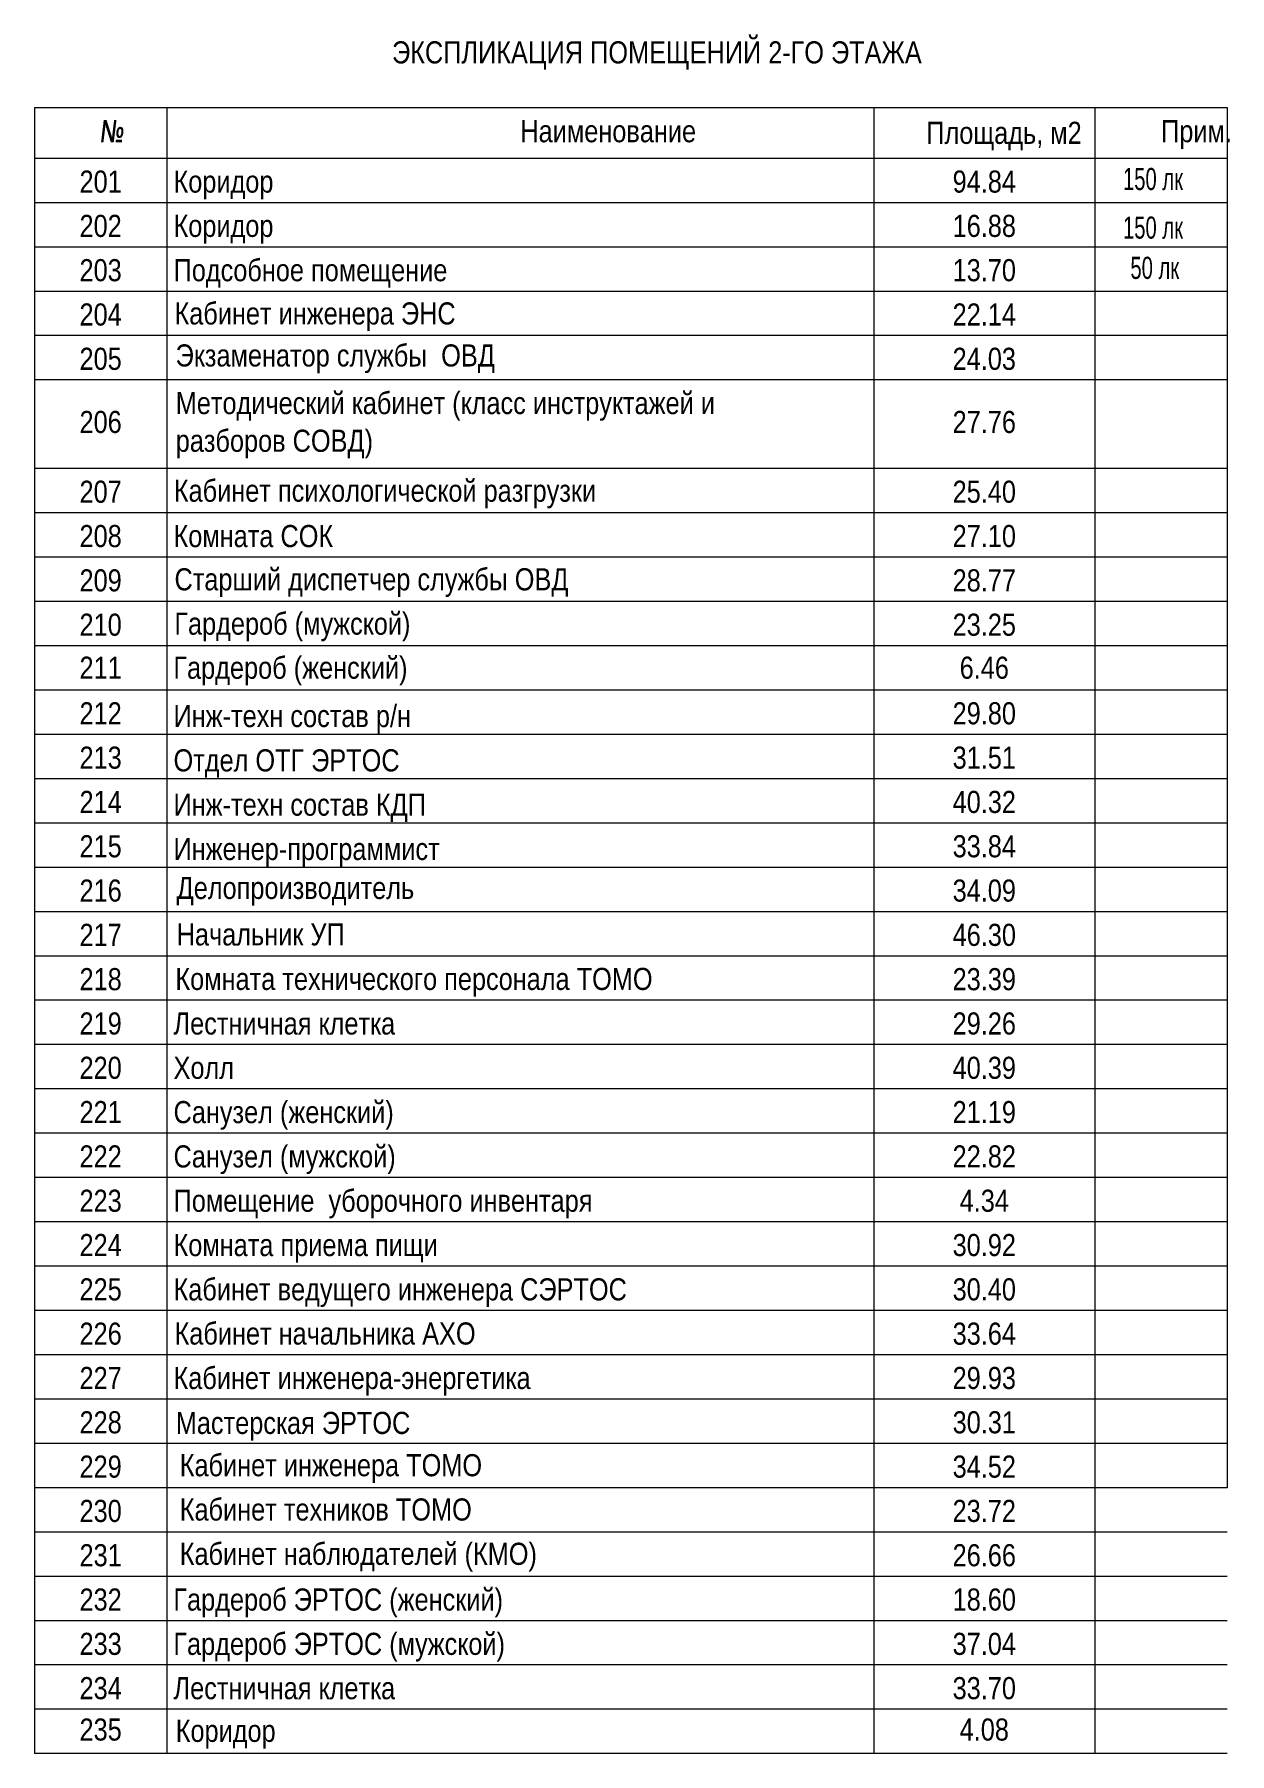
# Model space of a CAD drawing. Header units: metres. Extents: x 19799 to 227756, y -64119 to 286334.
# Drawn here: x 104207 to 117733, y -53824 to -34380 of the extents above; entities that cross this region are included whole.
import ezdxf

# ---------------------------------------------------------------- set-up
doc = ezdxf.new("R2010")
doc.units = ezdxf.units.M
for name, color, linetype, lineweight in [('A-DETL-THIN', 7, 'Continuous', 5), ('G-ANNO-SCHD', 7, 'Continuous', 9), ('nadpisi', 84, 'Continuous', 13)]:
    doc.layers.add(name, color=color, linetype=linetype, lineweight=lineweight)
doc.styles.add('Arial', font='ARIALN.TTF', dxfattribs={"width": 0.8, "height": 2.5})
doc.styles.add('GOST Common_I_6', font='ARIALN.TTF', dxfattribs={"height": 2.5})

msp = doc.modelspace()

# ---------------------------------------------------------------- texts
at = {"layer": 'G-ANNO-SCHD', "char_height": 250, "line_spacing_factor": 1.022761, "style": 'GOST Common_I_6'}
for s, insert, width, attachment_point in [('ЭКСПЛИКАЦИЯ ПОМЕЩЕНИЙ 2-ГО ЭТАЖА', (108254.2239, -34458.7189), 7358.240523, 1), ('\\fArial Narrow|b1|i1|c204|p34|;\\W.8;№', (104956.5001, -35350.3476), 7358.240523, 1), ('Наименование', (109706.5001, -35350.3476), 7358.240523, 1), ('Площадь, м2', (114299.7948, -35368.8352), 7358.240523, 1), ('Прим.', (116956.5001, -35350.3476), 7358.240523, 1), ('201', (104956.5001, -35920.0136), 464.629547, 2), ('Коридор', (105781.5001, -35920.0136), 1227.949517, 1), ('94.84', (114956.5001, -35920.0136), 808.576095, 2), ('202', (104956.5001, -36421.164), 515.919822, 2), ('Коридор', (105781.5001, -36421.164), 1227.949517, 1), ('16.88', (114956.5001, -36421.164), 709.012621, 2), ('203', (104956.5001, -36922.3145), 515.919822, 2), ('Подсобное помещение', (105781.5001, -36922.3145), 5090.429202, 1), ('13.70', (114956.5001, -36922.3145), 709.012621, 2), ('204', (104956.5001, -37423.4649), 540.056422, 2), ('Кабинет инженера ЭНС', (105792.4437, -37411.5292), 5113.345813, 1), ('22.14', (114956.5001, -37423.4649), 733.14922, 2), ('Экзаменатор службы  ОВД', (105804.9881, -37886.6214), 5113.345813, 1), ('205', (104956.5001, -37924.6153), 515.919822, 2), ('24.03', (114956.5001, -37924.6153), 760.302895, 2), ('Методический кабинет (класс инструктажей и \\Pразборов СОВД)', (105806.1855, -39176.6742), 8214.221996, 7), ('206', (104956.5001, -38638.6841), 515.919822, 2), ('27.76', (114956.5001, -38638.6841), 760.302895, 2), ('207', (104956.5001, -39428.0666), 515.919822, 2), ('Кабинет психологической разгрузки', (105784.949, -39741.4952), 5113.345813, 7), ('25.40', (114956.5001, -39428.0666), 760.302895, 2), ('208', (104956.5001, -39929.217), 515.919822, 2), ('Комната СОК', (105781.5001, -39929.217), 7358.240523, 1), ('27.10', (114956.5001, -39929.217), 760.302895, 2), ('209', (104956.5001, -40430.3674), 515.919822, 2), ('Старший диспетчер службы ОВД', (105792.4437, -40418.4317), 7219.597885, 1), ('28.77', (114956.5001, -40430.3674), 658.170881, 2), ('210', (104956.5001, -40931.5178), 515.919822, 2), ('Гардероб (мужской)', (105792.4437, -40919.5822), 5113.345813, 1), ('23.25', (114956.5001, -40931.5178), 733.14922, 2), ('211', (104956.5001, -41418.1047), 515.919822, 2), ('Гардероб (женский)', (105781.5001, -41418.1047), 7358.240523, 1), ('6.46', (114956.5001, -41418.1047), 760.302895, 2), ('212', (104956.5001, -41933.8187), 515.919822, 2), ('Инж-техн состав р/н', (105781.5001, -41964.6924), 5113.345813, 1), ('29.80', (114956.5001, -41933.8187), 733.14922, 2), ('213', (104956.5001, -42434.9691), 515.919822, 2), ('Отдел ОТГ ЭРТОС', (105781.5001, -42465.8428), 4127.938156, 1), ('31.51', (114956.5001, -42434.9691), 733.14922, 2), ('214', (104956.5001, -42936.1195), 515.919822, 2), ('Инж-техн состав КДП', (105781.5001, -42966.9933), 4448.768435, 1), ('40.32', (114956.5001, -42936.1195), 733.14922, 2), ('215', (104956.5001, -43437.2699), 464.629547, 2), ('Инженер-программист', (105781.5001, -43468.1437), 9398.723128, 1), ('33.84', (114956.5001, -43437.2699), 733.14922, 2), ('216', (104956.5001, -43938.4204), 413.339272, 2), ('Делопроизводитель', (105816.3269, -43908.6027), 5113.345813, 1), ('34.09', (114956.5001, -43938.4204), 733.14922, 2), ('217', (104956.5001, -44439.5708), 464.629547, 2), ('Начальник УП', (105816.9819, -44434.5796), 5113.345813, 1), ('46.30', (114956.5001, -44439.5708), 733.14922, 2), ('218', (104956.5001, -44940.7212), 515.919822, 2), ('Комната технического персонала ТОМО', (105802.671, -44937.8627), 7253.632763, 1), ('23.39', (114956.5001, -44940.7212), 760.302895, 2), ('219', (104956.5001, -45441.8716), 464.629547, 2), ('Лестничная клетка', (105781.5001, -45441.8716), 3898.773492, 1), ('29.26', (114956.5001, -45441.8716), 760.302895, 2), ('220', (104956.5001, -45943.0221), 488.766147, 2), ('Холл', (105781.5001, -45943.0221), 736.166295, 1), ('40.39', (114956.5001, -45943.0221), 784.439495, 2), ('221', (104956.5001, -46444.1725), 464.629547, 2), ('Санузел (женский)', (105781.5001, -46444.1725), 3669.609037, 1), ('21.19', (114956.5001, -46444.1725), 657.722346, 2), ('222', (104956.5001, -46945.3229), 464.629547, 2), ('Санузел (мужской)', (105781.5001, -46945.3229), 4219.603979, 1), ('22.82', (114956.5001, -46945.3229), 760.302895, 2), ('223', (104956.5001, -47446.4733), 464.629547, 2), ('Помещение  уборочного инвентаря', (105781.5001, -47446.4733), 8413.31547, 1), ('4.34', (114956.5001, -47446.4733), 636.602821, 2), ('224', (104956.5001, -47947.6237), 464.629547, 2), ('Комната приема пищи', (105781.5001, -47947.6237), 4929.985952, 1), ('30.92', (114956.5001, -47947.6237), 760.302895, 2), ('225', (104956.5001, -48448.7742), 464.629547, 2), ('Кабинет ведущего инженера СЭРТОС', (105781.5001, -48448.7742), 6236.224097, 1), ('30.40', (114956.5001, -48448.7742), 784.439495, 2), ('226', (104956.5001, -48949.9246), 515.919822, 2), ('Кабинет начальника АХО', (105792.9976, -48948.1281), 6236.224097, 1), ('33.64', (114956.5001, -48949.9246), 784.439495, 2), ('227', (104956.5001, -49451.075), 464.629547, 2), ('Кабинет инженера-энергетика', (105781.5001, -49451.075), 7382.046791, 1), ('29.93', (114956.5001, -49451.075), 760.302895, 2), ('228', (104956.5001, -49952.2254), 515.919822, 2), ('Мастерская ЭРТОС', (105806.8554, -49959.3081), 3460.893885, 1), ('30.31', (114956.5001, -49952.2254), 709.012621, 2), ('229', (104956.5001, -50453.3759), 515.919822, 2), ('Кабинет инженера ТОМО', (105851.707, -50437.4599), 6236.224097, 1), ('34.52', (114956.5001, -50453.3759), 784.439495, 2), ('Кабинет техников ТОМО', (105851.707, -50938.6103), 6236.224097, 1), ('230', (104956.5001, -50954.5263), 540.056422, 2), ('23.72', (114956.5001, -50954.5263), 760.302895, 2), ('231', (104956.5001, -51455.6767), 515.919822, 2), ('Кабинет наблюдателей (КМО)', (105851.707, -51439.7608), 6236.224097, 1), ('26.66', (114956.5001, -51455.6767), 760.302895, 2), ('232', (104956.5001, -51956.8271), 515.919822, 2), ('Гардероб ЭРТОС (женский)', (105781.5001, -51956.8271), 6236.224097, 1), ('18.60', (114956.5001, -51956.8271), 709.012621, 2), ('233', (104956.5001, -52457.9775), 515.919822, 2), ('Гардероб ЭРТОС (мужской)', (105781.5001, -52457.9775), 5297.436528, 1), ('37.04', (114956.5001, -52457.9775), 784.439495, 2), ('234', (104956.5001, -52959.128), 515.919822, 2), ('Лестничная клетка', (105781.5001, -52959.128), 4839.107409, 1), ('33.70', (114956.5001, -52959.128), 760.302895, 2), ('235', (104956.5001, -53427.0956), 515.919822, 2), ('Коридор', (105806.4292, -53442.0434), 1227.949517, 1), ('4.08', (114956.5001, -53427.0956), 612.466221, 2)]:
    msp.add_mtext(s, dxfattribs=dict(at, insert=insert, width=width, attachment_point=attachment_point))
at = {"layer": 'nadpisi', "color": 7, "char_height": 250, "width": 1402.065175, "attachment_point": 1, "style": 'Arial'}
for s, insert in [('150 лк', (116525.8048, -35890.9616)), ('150 лк', (116525.8048, -36440.5103)), ('50 лк', (116609.8377, -36895.8045))]:
    msp.add_mtext(s, dxfattribs=dict(at, insert=insert))

# ---------------------------------------------------------------- linework, layer by layer
at = {"layer": 'A-DETL-THIN', "lineweight": 9}
for p, q in [((104206.5001, -35205.7222), (104206.5001, -35783.0703)), ((105706.5001, -35205.7222), (105706.5001, -35783.0703)), ((113706.5001, -35205.7222), (113706.5001, -35783.0703)), ((116206.5001, -35205.7222), (116206.5001, -35783.0703)), ((104206.5001, -35783.0703), (104206.5001, -36284.2207)), ((113706.5001, -35783.0703), (105706.5001, -35783.0703)), ((105706.5001, -35783.0703), (105706.5001, -36284.2207)), ((116206.5001, -35783.0703), (113706.5001, -35783.0703)), ((113706.5001, -35783.0703), (113706.5001, -36284.2207)), ((117706.5001, -35783.0703), (116206.5001, -35783.0703)), ((116206.5001, -35783.0703), (116206.5001, -36284.2207)), ((117706.5001, -35783.0703), (117706.5001, -36284.2207)), ((105706.5001, -36284.2207), (104206.5001, -36284.2207)), ((104206.5001, -36284.2207), (104206.5001, -36785.3711)), ((113706.5001, -36284.2207), (105706.5001, -36284.2207)), ((105706.5001, -36284.2207), (105706.5001, -36785.3711)), ((116206.5001, -36284.2207), (113706.5001, -36284.2207)), ((113706.5001, -36284.2207), (113706.5001, -36785.3711)), ((117706.5001, -36284.2207), (116206.5001, -36284.2207)), ((116206.5001, -36284.2207), (116206.5001, -36785.3711)), ((117706.5001, -36284.2207), (117706.5001, -36785.3711)), ((105706.5001, -36785.3711), (104206.5001, -36785.3711)), ((104206.5001, -36785.3711), (104206.5001, -37286.5215)), ((113706.5001, -36785.3711), (105706.5001, -36785.3711)), ((105706.5001, -36785.3711), (105706.5001, -37286.5215)), ((116206.5001, -36785.3711), (113706.5001, -36785.3711)), ((113706.5001, -36785.3711), (113706.5001, -37286.5215)), ((117706.5001, -36785.3711), (116206.5001, -36785.3711)), ((116206.5001, -36785.3711), (116206.5001, -37286.5215)), ((117706.5001, -36785.3711), (117706.5001, -37286.5215)), ((105706.5001, -37286.5215), (104206.5001, -37286.5215)), ((104206.5001, -37286.5215), (104206.5001, -37787.672)), ((113706.5001, -37286.5215), (105706.5001, -37286.5215)), ((105706.5001, -37286.5215), (105706.5001, -37787.672)), ((116206.5001, -37286.5215), (113706.5001, -37286.5215)), ((113706.5001, -37286.5215), (113706.5001, -37787.672)), ((117706.5001, -37286.5215), (116206.5001, -37286.5215)), ((116206.5001, -37286.5215), (116206.5001, -37787.672)), ((117706.5001, -37286.5215), (117706.5001, -37787.672)), ((105706.5001, -37787.672), (104206.5001, -37787.672)), ((104206.5001, -37787.672), (104206.5001, -38288.8224)), ((113706.5001, -37787.672), (105706.5001, -37787.672)), ((105706.5001, -37787.672), (105706.5001, -38288.8224)), ((116206.5001, -37787.672), (113706.5001, -37787.672)), ((113706.5001, -37787.672), (113706.5001, -38288.8224)), ((117706.5001, -37787.672), (116206.5001, -37787.672)), ((116206.5001, -37787.672), (116206.5001, -38288.8224)), ((117706.5001, -37787.672), (117706.5001, -38288.8224)), ((105706.5001, -38288.8224), (104206.5001, -38288.8224)), ((104206.5001, -38288.8224), (104206.5001, -38789.9728)), ((113706.5001, -38288.8224), (105706.5001, -38288.8224)), ((105706.5001, -38288.8224), (105706.5001, -38789.9728)), ((116206.5001, -38288.8224), (113706.5001, -38288.8224)), ((113706.5001, -38288.8224), (113706.5001, -38789.9728)), ((117706.5001, -38288.8224), (116206.5001, -38288.8224)), ((116206.5001, -38288.8224), (116206.5001, -38789.9728)), ((117706.5001, -38288.8224), (117706.5001, -38789.9728)), ((104206.5001, -38789.9728), (104206.5001, -39291.1232)), ((105706.5001, -38789.9728), (105706.5001, -39291.1232)), ((113706.5001, -38789.9728), (113706.5001, -39291.1232)), ((116206.5001, -38789.9728), (116206.5001, -39291.1232)), ((117706.5001, -38789.9728), (117706.5001, -39291.1232)), ((105706.5001, -39291.1232), (104206.5001, -39291.1232)), ((104206.5001, -39291.1232), (104206.5001, -39792.2736)), ((113706.5001, -39291.1232), (105706.5001, -39291.1232)), ((105706.5001, -39291.1232), (105706.5001, -39792.2736)), ((116206.5001, -39291.1232), (113706.5001, -39291.1232)), ((113706.5001, -39291.1232), (113706.5001, -39792.2736)), ((117706.5001, -39291.1232), (116206.5001, -39291.1232)), ((116206.5001, -39291.1232), (116206.5001, -39792.2736)), ((117706.5001, -39291.1232), (117706.5001, -39792.2736)), ((105706.5001, -39792.2736), (104206.5001, -39792.2736)), ((104206.5001, -39792.2736), (104206.5001, -40293.4241)), ((113706.5001, -39792.2736), (105706.5001, -39792.2736)), ((105706.5001, -39792.2736), (105706.5001, -40293.4241)), ((116206.5001, -39792.2736), (113706.5001, -39792.2736)), ((113706.5001, -39792.2736), (113706.5001, -40293.4241)), ((117706.5001, -39792.2736), (116206.5001, -39792.2736)), ((116206.5001, -39792.2736), (116206.5001, -40293.4241)), ((117706.5001, -39792.2736), (117706.5001, -40293.4241)), ((105706.5001, -40293.4241), (104206.5001, -40293.4241)), ((104206.5001, -40293.4241), (104206.5001, -40794.5745)), ((113706.5001, -40293.4241), (105706.5001, -40293.4241)), ((105706.5001, -40293.4241), (105706.5001, -40794.5745)), ((116206.5001, -40293.4241), (113706.5001, -40293.4241)), ((113706.5001, -40293.4241), (113706.5001, -40794.5745)), ((117706.5001, -40293.4241), (116206.5001, -40293.4241)), ((116206.5001, -40293.4241), (116206.5001, -40794.5745)), ((117706.5001, -40293.4241), (117706.5001, -40794.5745)), ((105706.5001, -40794.5745), (104206.5001, -40794.5745)), ((104206.5001, -40794.5745), (104206.5001, -41295.7249)), ((113706.5001, -40794.5745), (105706.5001, -40794.5745)), ((105706.5001, -40794.5745), (105706.5001, -41295.7249)), ((116206.5001, -40794.5745), (113706.5001, -40794.5745)), ((113706.5001, -40794.5745), (113706.5001, -41295.7249)), ((117706.5001, -40794.5745), (116206.5001, -40794.5745)), ((116206.5001, -40794.5745), (116206.5001, -41295.7249)), ((117706.5001, -40794.5745), (117706.5001, -41295.7249)), ((105706.5001, -41295.7249), (104206.5001, -41295.7249)), ((104206.5001, -41295.7249), (104206.5001, -41796.8753)), ((113706.5001, -41295.7249), (105706.5001, -41295.7249)), ((105706.5001, -41295.7249), (105706.5001, -41796.8753)), ((116206.5001, -41295.7249), (113706.5001, -41295.7249)), ((113706.5001, -41295.7249), (113706.5001, -41796.8753)), ((117706.5001, -41295.7249), (116206.5001, -41295.7249)), ((116206.5001, -41295.7249), (116206.5001, -41796.8753)), ((117706.5001, -41295.7249), (117706.5001, -41796.8753)), ((105706.5001, -41796.8753), (104206.5001, -41796.8753)), ((104206.5001, -41796.8753), (104206.5001, -42298.0258)), ((113706.5001, -41796.8753), (105706.5001, -41796.8753)), ((105706.5001, -41796.8753), (105706.5001, -42298.0258)), ((116206.5001, -41796.8753), (113706.5001, -41796.8753)), ((113706.5001, -41796.8753), (113706.5001, -42298.0258)), ((117706.5001, -41796.8753), (116206.5001, -41796.8753)), ((116206.5001, -41796.8753), (116206.5001, -42298.0258)), ((117706.5001, -41796.8753), (117706.5001, -42298.0258)), ((105706.5001, -42298.0258), (104206.5001, -42298.0258)), ((104206.5001, -42298.0258), (104206.5001, -42799.1762)), ((113706.5001, -42298.0258), (105706.5001, -42298.0258)), ((105706.5001, -42298.0258), (105706.5001, -42799.1762)), ((116206.5001, -42298.0258), (113706.5001, -42298.0258)), ((113706.5001, -42298.0258), (113706.5001, -42799.1762)), ((117706.5001, -42298.0258), (116206.5001, -42298.0258)), ((116206.5001, -42298.0258), (116206.5001, -42799.1762)), ((117706.5001, -42298.0258), (117706.5001, -42799.1762)), ((105706.5001, -42799.1762), (104206.5001, -42799.1762)), ((104206.5001, -42799.1762), (104206.5001, -43300.3266)), ((113706.5001, -42799.1762), (105706.5001, -42799.1762)), ((105706.5001, -42799.1762), (105706.5001, -43300.3266)), ((116206.5001, -42799.1762), (113706.5001, -42799.1762)), ((113706.5001, -42799.1762), (113706.5001, -43300.3266)), ((117706.5001, -42799.1762), (116206.5001, -42799.1762)), ((116206.5001, -42799.1762), (116206.5001, -43300.3266)), ((117706.5001, -42799.1762), (117706.5001, -43300.3266)), ((105706.5001, -43300.3266), (104206.5001, -43300.3266)), ((104206.5001, -43300.3266), (104206.5001, -43801.477)), ((113706.5001, -43300.3266), (105706.5001, -43300.3266)), ((105706.5001, -43300.3266), (105706.5001, -43801.477)), ((116206.5001, -43300.3266), (113706.5001, -43300.3266)), ((113706.5001, -43300.3266), (113706.5001, -43801.477)), ((117706.5001, -43300.3266), (116206.5001, -43300.3266)), ((116206.5001, -43300.3266), (116206.5001, -43801.477)), ((117706.5001, -43300.3266), (117706.5001, -43801.477)), ((105706.5001, -43801.477), (104206.5001, -43801.477)), ((104206.5001, -43801.477), (104206.5001, -44302.6274)), ((113706.5001, -43801.477), (105706.5001, -43801.477)), ((105706.5001, -43801.477), (105706.5001, -44302.6274)), ((116206.5001, -43801.477), (113706.5001, -43801.477)), ((113706.5001, -43801.477), (113706.5001, -44302.6274)), ((117706.5001, -43801.477), (116206.5001, -43801.477)), ((116206.5001, -43801.477), (116206.5001, -44302.6274)), ((117706.5001, -43801.477), (117706.5001, -44302.6274)), ((105706.5001, -44302.6274), (104206.5001, -44302.6274)), ((104206.5001, -44302.6274), (104206.5001, -44803.7779)), ((113706.5001, -44302.6274), (105706.5001, -44302.6274)), ((105706.5001, -44302.6274), (105706.5001, -44803.7779)), ((116206.5001, -44302.6274), (113706.5001, -44302.6274)), ((113706.5001, -44302.6274), (113706.5001, -44803.7779)), ((117706.5001, -44302.6274), (116206.5001, -44302.6274)), ((116206.5001, -44302.6274), (116206.5001, -44803.7779)), ((117706.5001, -44302.6274), (117706.5001, -44803.7779)), ((105706.5001, -44803.7779), (104206.5001, -44803.7779)), ((104206.5001, -44803.7779), (104206.5001, -45304.9283)), ((113706.5001, -44803.7779), (105706.5001, -44803.7779)), ((105706.5001, -44803.7779), (105706.5001, -45304.9283)), ((116206.5001, -44803.7779), (113706.5001, -44803.7779)), ((113706.5001, -44803.7779), (113706.5001, -45304.9283)), ((117706.5001, -44803.7779), (116206.5001, -44803.7779)), ((116206.5001, -44803.7779), (116206.5001, -45304.9283)), ((117706.5001, -44803.7779), (117706.5001, -45304.9283)), ((105706.5001, -45304.9283), (104206.5001, -45304.9283)), ((104206.5001, -45304.9283), (104206.5001, -45806.0787)), ((113706.5001, -45304.9283), (105706.5001, -45304.9283)), ((105706.5001, -45304.9283), (105706.5001, -45806.0787)), ((116206.5001, -45304.9283), (113706.5001, -45304.9283)), ((113706.5001, -45304.9283), (113706.5001, -45806.0787)), ((117706.5001, -45304.9283), (116206.5001, -45304.9283)), ((116206.5001, -45304.9283), (116206.5001, -45806.0787)), ((117706.5001, -45304.9283), (117706.5001, -45806.0787)), ((105706.5001, -45806.0787), (104206.5001, -45806.0787)), ((104206.5001, -45806.0787), (104206.5001, -46307.2291)), ((113706.5001, -45806.0787), (105706.5001, -45806.0787)), ((105706.5001, -45806.0787), (105706.5001, -46307.2291)), ((116206.5001, -45806.0787), (113706.5001, -45806.0787)), ((113706.5001, -45806.0787), (113706.5001, -46307.2291)), ((117706.5001, -45806.0787), (116206.5001, -45806.0787)), ((116206.5001, -45806.0787), (116206.5001, -46307.2291)), ((117706.5001, -45806.0787), (117706.5001, -46307.2291)), ((105706.5001, -46307.2291), (104206.5001, -46307.2291)), ((104206.5001, -46307.2291), (104206.5001, -46808.3796)), ((113706.5001, -46307.2291), (105706.5001, -46307.2291)), ((105706.5001, -46307.2291), (105706.5001, -46808.3796)), ((116206.5001, -46307.2291), (113706.5001, -46307.2291)), ((113706.5001, -46307.2291), (113706.5001, -46808.3796)), ((117706.5001, -46307.2291), (116206.5001, -46307.2291)), ((116206.5001, -46307.2291), (116206.5001, -46808.3796)), ((117706.5001, -46307.2291), (117706.5001, -46808.3796)), ((105706.5001, -46808.3796), (104206.5001, -46808.3796)), ((104206.5001, -46808.3796), (104206.5001, -47309.53)), ((113706.5001, -46808.3796), (105706.5001, -46808.3796)), ((105706.5001, -46808.3796), (105706.5001, -47309.53)), ((116206.5001, -46808.3796), (113706.5001, -46808.3796)), ((113706.5001, -46808.3796), (113706.5001, -47309.53)), ((117706.5001, -46808.3796), (116206.5001, -46808.3796)), ((116206.5001, -46808.3796), (116206.5001, -47309.53)), ((117706.5001, -46808.3796), (117706.5001, -47309.53)), ((105706.5001, -47309.53), (104206.5001, -47309.53)), ((104206.5001, -47309.53), (104206.5001, -47810.6804)), ((113706.5001, -47309.53), (105706.5001, -47309.53)), ((105706.5001, -47309.53), (105706.5001, -47810.6804)), ((116206.5001, -47309.53), (113706.5001, -47309.53)), ((113706.5001, -47309.53), (113706.5001, -47810.6804)), ((117706.5001, -47309.53), (116206.5001, -47309.53)), ((116206.5001, -47309.53), (116206.5001, -47810.6804)), ((117706.5001, -47309.53), (117706.5001, -47810.6804)), ((105706.5001, -47810.6804), (104206.5001, -47810.6804)), ((104206.5001, -47810.6804), (104206.5001, -48311.8308)), ((113706.5001, -47810.6804), (105706.5001, -47810.6804)), ((105706.5001, -47810.6804), (105706.5001, -48311.8308)), ((116206.5001, -47810.6804), (113706.5001, -47810.6804)), ((113706.5001, -47810.6804), (113706.5001, -48311.8308)), ((117706.5001, -47810.6804), (116206.5001, -47810.6804)), ((116206.5001, -47810.6804), (116206.5001, -48311.8308)), ((117706.5001, -47810.6804), (117706.5001, -48311.8308)), ((105706.5001, -48311.8308), (104206.5001, -48311.8308)), ((104206.5001, -48311.8308), (104206.5001, -48812.9812)), ((113706.5001, -48311.8308), (105706.5001, -48311.8308)), ((105706.5001, -48311.8308), (105706.5001, -48812.9812)), ((116206.5001, -48311.8308), (113706.5001, -48311.8308)), ((113706.5001, -48311.8308), (113706.5001, -48812.9812)), ((117706.5001, -48311.8308), (116206.5001, -48311.8308)), ((116206.5001, -48311.8308), (116206.5001, -48812.9812)), ((117706.5001, -48311.8308), (117706.5001, -48812.9812)), ((105706.5001, -48812.9812), (104206.5001, -48812.9812)), ((104206.5001, -48812.9812), (104206.5001, -49314.1317)), ((113706.5001, -48812.9812), (105706.5001, -48812.9812)), ((105706.5001, -48812.9812), (105706.5001, -49314.1317)), ((116206.5001, -48812.9812), (113706.5001, -48812.9812)), ((113706.5001, -48812.9812), (113706.5001, -49314.1317)), ((117706.5001, -48812.9812), (116206.5001, -48812.9812)), ((116206.5001, -48812.9812), (116206.5001, -49314.1317)), ((117706.5001, -48812.9812), (117706.5001, -49314.1317)), ((105706.5001, -49314.1317), (104206.5001, -49314.1317)), ((104206.5001, -49314.1317), (104206.5001, -49815.2821)), ((113706.5001, -49314.1317), (105706.5001, -49314.1317)), ((105706.5001, -49314.1317), (105706.5001, -49815.2821)), ((116206.5001, -49314.1317), (113706.5001, -49314.1317)), ((113706.5001, -49314.1317), (113706.5001, -49815.2821)), ((117706.5001, -49314.1317), (116206.5001, -49314.1317)), ((116206.5001, -49314.1317), (116206.5001, -49815.2821)), ((117706.5001, -49314.1317), (117706.5001, -49815.2821)), ((105706.5001, -49815.2821), (104206.5001, -49815.2821)), ((104206.5001, -49815.2821), (104206.5001, -50316.4325)), ((113706.5001, -49815.2821), (105706.5001, -49815.2821)), ((105706.5001, -49815.2821), (105706.5001, -50316.4325)), ((116206.5001, -49815.2821), (113706.5001, -49815.2821)), ((113706.5001, -49815.2821), (113706.5001, -50316.4325)), ((117706.5001, -49815.2821), (116206.5001, -49815.2821)), ((116206.5001, -49815.2821), (116206.5001, -50316.4325)), ((117706.5001, -49815.2821), (117706.5001, -50316.4325)), ((105706.5001, -50316.4325), (104206.5001, -50316.4325)), ((104206.5001, -50316.4325), (104206.5001, -53824.4855)), ((113706.5001, -50316.4325), (105706.5001, -50316.4325)), ((105706.5001, -50316.4325), (105706.5001, -53824.4855)), ((116206.5001, -50316.4325), (113706.5001, -50316.4325)), ((113706.5001, -50316.4325), (113706.5001, -53824.4855)), ((117706.5001, -50316.4325), (116206.5001, -50316.4325)), ((116206.5001, -50316.4325), (116206.5001, -53824.4855)), ((117706.5001, -50316.4325), (117706.5001, -50817.5829)), ((105706.5001, -50817.5829), (104206.5001, -50817.5829)), ((113706.5001, -50817.5829), (105706.5001, -50817.5829)), ((116206.5001, -50817.5829), (113706.5001, -50817.5829)), ((117706.5001, -50817.5829), (116206.5001, -50817.5829)), ((105706.5001, -51318.7334), (104206.5001, -51318.7334)), ((113706.5001, -51318.7334), (105706.5001, -51318.7334)), ((116206.5001, -51318.7334), (113706.5001, -51318.7334)), ((117706.5001, -51318.7334), (116206.5001, -51318.7334)), ((105706.5001, -51819.8838), (104206.5001, -51819.8838)), ((113706.5001, -51819.8838), (105706.5001, -51819.8838)), ((116206.5001, -51819.8838), (113706.5001, -51819.8838)), ((117706.5001, -51819.8838), (116206.5001, -51819.8838)), ((105706.5001, -52321.0342), (104206.5001, -52321.0342)), ((113706.5001, -52321.0342), (105706.5001, -52321.0342)), ((116206.5001, -52321.0342), (113706.5001, -52321.0342)), ((117706.5001, -52321.0342), (116206.5001, -52321.0342)), ((105706.5001, -52822.1846), (104206.5001, -52822.1846)), ((113706.5001, -52822.1846), (105706.5001, -52822.1846)), ((116206.5001, -52822.1846), (113706.5001, -52822.1846)), ((117706.5001, -52822.1846), (116206.5001, -52822.1846)), ((105706.5001, -53323.335), (104206.5001, -53323.335)), ((113706.5001, -53323.335), (105706.5001, -53323.335)), ((116206.5001, -53323.335), (113706.5001, -53323.335)), ((117706.5001, -53323.335), (116206.5001, -53323.335)), ((105706.5001, -53824.4855), (104206.5001, -53824.4855)), ((113706.5001, -53824.4855), (105706.5001, -53824.4855)), ((116206.5001, -53824.4855), (113706.5001, -53824.4855)), ((117706.5001, -53824.4855), (116206.5001, -53824.4855))]:
    msp.add_line(p, q, dxfattribs=at)
at = {"layer": 'G-ANNO-SCHD'}
for p, q in [((104206.5001, -35205.7222), (117706.5001, -35205.7222)), ((117706.5001, -35205.7222), (117706.5001, -35783.0703)), ((105706.5001, -35783.0703), (104206.5001, -35783.0703))]:
    msp.add_line(p, q, dxfattribs=at)

msp.set_redraw_order([(e.dxf.handle, doc.entitydb.next_handle()) for e in msp.query("TEXT MTEXT ATTDEF DIMENSION ARC_DIMENSION")])  # texts and dimensions are drawn at this point

doc.saveas('drawing.dxf')
